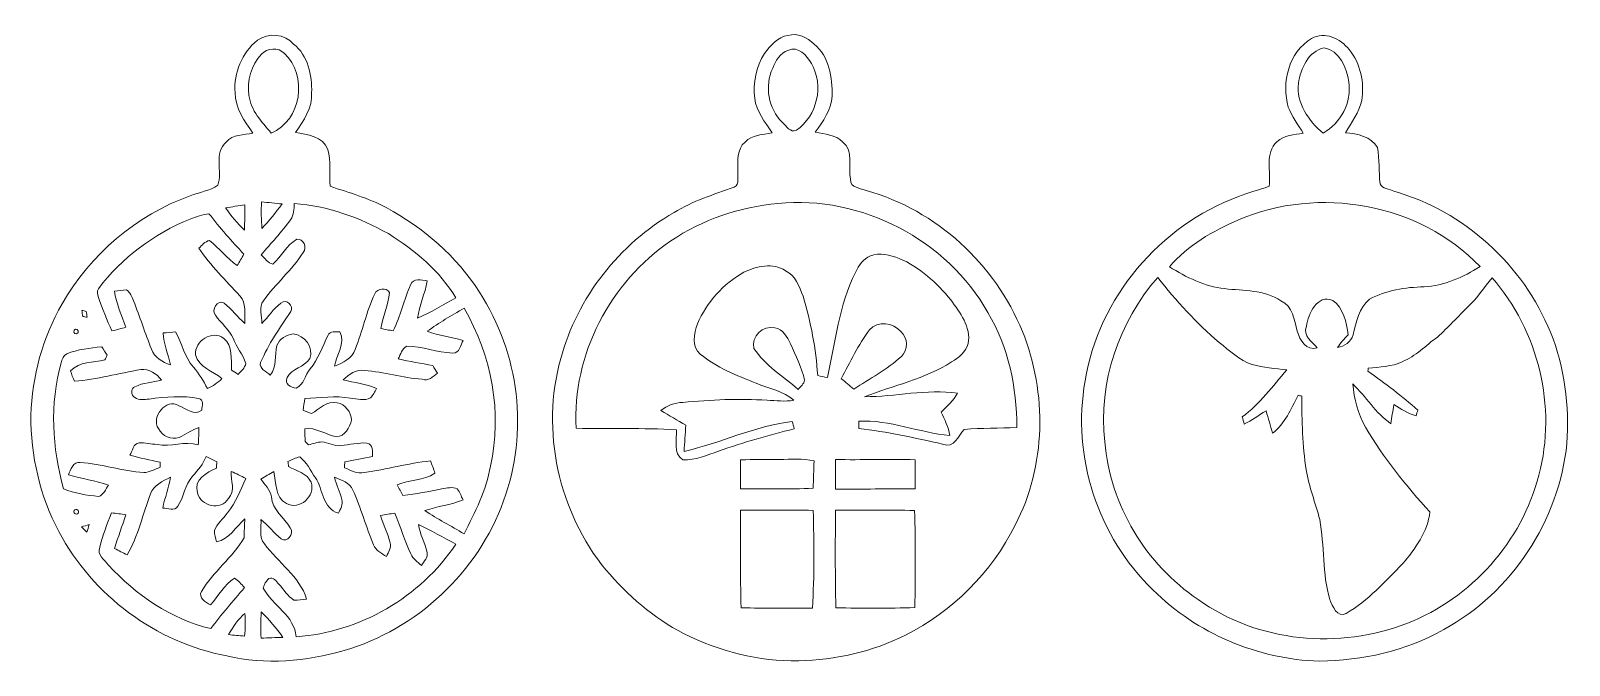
# Model space of a CAD drawing. Header units: centimetres. Extents: x -16.3 to 16.3, y -6.7 to 6.7.
import ezdxf

# ---------------------------------------------------------------- set-up
doc = ezdxf.new("R2010")
doc.units = ezdxf.units.CM
doc.header["$MEASUREMENT"] = 0
doc.layers.add('Layer 1', color=7, linetype='Continuous')

msp = doc.modelspace()

# ---------------------------------------------------------------- linework, layer by layer
at = {"layer": 'Layer 1', "color": 253, "lineweight": 9}
for points, knots in [([(-11.48955, 6.52576), (-11.26166, 6.69721), (-10.91382, 6.66017), (-10.72226, 6.44709), (-10.72226, 6.44709), (-10.41993, 6.20015), (-10.32715, 5.78669), (-10.34091, 5.41345), (-10.34091, 5.41345), (-10.31163, 5.09278), (-10.51906, 4.82042), (-10.68663, 4.5689), (-10.68663, 4.5689), (-10.43545, 4.53256), (-10.09784, 4.48352), (-9.99589, 4.21083), (-9.99589, 4.21083), (-9.93415, 3.95648), (-9.96414, 3.68801), (-9.94791, 3.42837), (-9.94791, 3.42837), (-9.54751, 3.29185), (-9.13476, 3.18037), (-8.76117, 2.97752), (-8.76117, 2.97752), (-7.97306, 2.54643), (-7.25833, 1.94847), (-6.78244, 1.17941), (-6.78244, 1.17941), (-5.9333, -0.10717), (-5.73116, -1.79662), (-6.27091, -3.24302), (-6.27091, -3.24302), (-6.80713, -4.76138), (-8.11206, -5.96929), (-9.65299, -6.42225), (-9.65299, -6.42225), (-10.45838, -6.6445), (-11.31845, -6.7327), (-12.13796, -6.53514), (-12.13796, -6.53514), (-13.64255, -6.25257), (-14.98981, -5.25174), (-15.70031, -3.89707), (-15.70031, -3.89707), (-16.11165, -3.1453), (-16.29544, -2.28276), (-16.29897, -1.42974), (-16.29897, -1.42974), (-16.2704, -0.60353), (-16.0485, 0.21633), (-15.6361, 0.93388), (-15.6361, 0.93388), (-15.03532, 1.98198), (-14.05954, 2.82089), (-12.91901, 3.22482), (-12.91901, 3.22482), (-12.72745, 3.30807), (-12.50238, 3.32677), (-12.33093, 3.4513), (-12.33093, 3.4513), (-12.22615, 3.74658), (-12.42547, 4.13322), (-12.15383, 4.36641), (-12.15383, 4.36641), (-12.01484, 4.5322), (-11.78095, 4.51704), (-11.58762, 4.55796), (-11.58762, 4.55796), (-11.76437, 4.81373), (-11.96757, 5.08818), (-11.96333, 5.41486), (-11.96333, 5.41486), (-12.00002, 5.83185), (-11.8194, 6.26611), (-11.48955, 6.52576), (-11.48955, 6.52576), (-11.48955, 6.52576), (-11.48955, 6.52576), (-11.48955, 6.52576)], [0, 0, 0, 0, 0.04761905, 0.04761905, 0.04761905, 0.04761905, 0.0952381, 0.0952381, 0.0952381, 0.0952381, 0.14285714, 0.14285714, 0.14285714, 0.14285714, 0.19047619, 0.19047619, 0.19047619, 0.19047619, 0.23809524, 0.23809524, 0.23809524, 0.23809524, 0.28571429, 0.28571429, 0.28571429, 0.28571429, 0.33333333, 0.33333333, 0.33333333, 0.33333333, 0.38095238, 0.38095238, 0.38095238, 0.38095238, 0.42857143, 0.42857143, 0.42857143, 0.42857143, 0.47619048, 0.47619048, 0.47619048, 0.47619048, 0.52380952, 0.52380952, 0.52380952, 0.52380952, 0.57142857, 0.57142857, 0.57142857, 0.57142857, 0.61904762, 0.61904762, 0.61904762, 0.61904762, 0.66666667, 0.66666667, 0.66666667, 0.66666667, 0.71428571, 0.71428571, 0.71428571, 0.71428571, 0.76190476, 0.76190476, 0.76190476, 0.76190476, 0.80952381, 0.80952381, 0.80952381, 0.80952381, 0.85714286, 0.85714286, 0.85714286, 0.85714286, 0.9047619, 0.9047619, 0.9047619, 0.9047619, 1, 1, 1, 1]), ([(-0.23876, 6.63089), (-0.03203, 6.6898), (0.17152, 6.5815), (0.32004, 6.44709), (0.32004, 6.44709), (0.63683, 6.18251), (0.70598, 5.7313), (0.69857, 5.34325), (0.69857, 5.34325), (0.6834, 5.04515), (0.50489, 4.80808), (0.34367, 4.57349), (0.34367, 4.57349), (0.54264, 4.5368), (0.77159, 4.52269), (0.92294, 4.36888), (0.92294, 4.36888), (1.16988, 4.18261), (1.03688, 3.83512), (1.0898, 3.57689), (1.0898, 3.57689), (1.0704, 3.3945), (1.31064, 3.38745), (1.42423, 3.33841), (1.42423, 3.33841), (2.91225, 2.92743), (4.15932, 1.77243), (4.73682, 0.34791), (4.73682, 0.34791), (5.26422, -0.96124), (5.23811, -2.50219), (4.58336, -3.7616), (4.58336, -3.7616), (4.08453, -4.75961), (3.25409, -5.59217), (2.25643, -6.09205), (2.25643, -6.09205), (1.55793, -6.45189), (0.773, -6.61558), (-0.00875, -6.63886), (-0.00875, -6.63886), (-0.85577, -6.66038), (-1.69468, -6.43531), (-2.44962, -6.05995), (-2.44962, -6.05995), (-3.08744, -5.73151), (-3.63248, -5.24997), (-4.09956, -4.71058), (-4.09956, -4.71058), (-5.10357, -3.48185), (-5.48704, -1.7603), (-5.05771, -0.22782), (-5.05771, -0.22782), (-4.70246, 1.06758), (-3.81981, 2.20741), (-2.65176, 2.87133), (-2.65176, 2.87133), (-2.26053, 3.1211), (-1.8125, 3.25269), (-1.37929, 3.40861), (-1.37929, 3.40861), (-1.24594, 3.46294), (-1.32285, 3.65838), (-1.29851, 3.7561), (-1.29851, 3.7561), (-1.29286, 3.96106), (-1.33167, 4.22141), (-1.1447, 4.36358), (-1.1447, 4.36358), (-1.00182, 4.52868), (-0.77252, 4.52127), (-0.57496, 4.56079), (-0.57496, 4.56079), (-0.71783, 4.79362), (-0.91222, 5.01057), (-0.93973, 5.29386), (-0.93973, 5.29386), (-0.98453, 5.62194), (-0.91292, 5.96766), (-0.73371, 6.24706), (-0.73371, 6.24706), (-0.60671, 6.40899), (-0.45784, 6.59878), (-0.23876, 6.63089), (-0.23876, 6.63089), (-0.23876, 6.63089), (-0.23876, 6.63089), (-0.23876, 6.63089)], [0, 0, 0, 0, 0.04347826, 0.04347826, 0.04347826, 0.04347826, 0.08695652, 0.08695652, 0.08695652, 0.08695652, 0.13043478, 0.13043478, 0.13043478, 0.13043478, 0.17391304, 0.17391304, 0.17391304, 0.17391304, 0.2173913, 0.2173913, 0.2173913, 0.2173913, 0.26086957, 0.26086957, 0.26086957, 0.26086957, 0.30434783, 0.30434783, 0.30434783, 0.30434783, 0.34782609, 0.34782609, 0.34782609, 0.34782609, 0.39130435, 0.39130435, 0.39130435, 0.39130435, 0.43478261, 0.43478261, 0.43478261, 0.43478261, 0.47826087, 0.47826087, 0.47826087, 0.47826087, 0.52173913, 0.52173913, 0.52173913, 0.52173913, 0.56521739, 0.56521739, 0.56521739, 0.56521739, 0.60869565, 0.60869565, 0.60869565, 0.60869565, 0.65217391, 0.65217391, 0.65217391, 0.65217391, 0.69565217, 0.69565217, 0.69565217, 0.69565217, 0.73913043, 0.73913043, 0.73913043, 0.73913043, 0.7826087, 0.7826087, 0.7826087, 0.7826087, 0.82608696, 0.82608696, 0.82608696, 0.82608696, 0.86956522, 0.86956522, 0.86956522, 0.86956522, 0.91304348, 0.91304348, 0.91304348, 0.91304348, 1, 1, 1, 1]), ([(10.87197, 6.56245), (11.14432, 6.72825), (11.49039, 6.56068), (11.66749, 6.32856), (11.66749, 6.32856), (11.91408, 6.03152), (11.99028, 5.62512), (11.93772, 5.24941), (11.93772, 5.24941), (11.8781, 4.99682), (11.71582, 4.78515), (11.59058, 4.56255), (11.59058, 4.56255), (11.83541, 4.54809), (12.13739, 4.48318), (12.26756, 4.25069), (12.26756, 4.25069), (12.31695, 3.99987), (12.29014, 3.73811), (12.32436, 3.48411), (12.32436, 3.48411), (12.35999, 3.36381), (12.53356, 3.37933), (12.61822, 3.32395), (12.61822, 3.32395), (14.10412, 2.90308), (15.36001, 1.76079), (15.9368, 0.33098), (15.9368, 0.33098), (16.24478, -0.41338), (16.33615, -1.23041), (16.28605, -2.03052), (16.28605, -2.03052), (16.11743, -3.66352), (15.12153, -5.19282), (13.67268, -5.97387), (13.67268, -5.97387), (12.87646, -6.43636), (11.9483, -6.63039), (11.0339, -6.64733), (11.0339, -6.64733), (9.72439, -6.60323), (8.43675, -6.06136), (7.50647, -5.13461), (7.50647, -5.13461), (6.33878, -4.01313), (5.77927, -2.29334), (6.06714, -0.70019), (6.06714, -0.70019), (6.34795, 1.05947), (7.65217, 2.59617), (9.31799, 3.21035), (9.31799, 3.21035), (9.53001, 3.29678), (9.75402, 3.34829), (9.96851, 3.42802), (9.96851, 3.42802), (10.01896, 3.73141), (9.87185, 4.14028), (10.13573, 4.37276), (10.13573, 4.37276), (10.28425, 4.51845), (10.50297, 4.52092), (10.69558, 4.55338), (10.69558, 4.55338), (10.58587, 4.73647), (10.44864, 4.9058), (10.37738, 5.10899), (10.37738, 5.10899), (10.22851, 5.62829), (10.38267, 6.27634), (10.87197, 6.56245), (10.87197, 6.56245), (10.87197, 6.56245), (10.87197, 6.56245), (10.87197, 6.56245)], [0, 0, 0, 0, 0.05, 0.05, 0.05, 0.05, 0.1, 0.1, 0.1, 0.1, 0.15, 0.15, 0.15, 0.15, 0.2, 0.2, 0.2, 0.2, 0.25, 0.25, 0.25, 0.25, 0.3, 0.3, 0.3, 0.3, 0.35, 0.35, 0.35, 0.35, 0.4, 0.4, 0.4, 0.4, 0.45, 0.45, 0.45, 0.45, 0.5, 0.5, 0.5, 0.5, 0.55, 0.55, 0.55, 0.55, 0.6, 0.6, 0.6, 0.6, 0.65, 0.65, 0.65, 0.65, 0.7, 0.7, 0.7, 0.7, 0.75, 0.75, 0.75, 0.75, 0.8, 0.8, 0.8, 0.8, 0.85, 0.85, 0.85, 0.85, 0.9, 0.9, 0.9, 0.9, 1, 1, 1, 1]), ([(-11.407, 6.23048), (-11.62008, 5.99977), (-11.71498, 5.66675), (-11.66982, 5.35701), (-11.66982, 5.35701), (-11.63454, 5.03563), (-11.3936, 4.79538), (-11.19992, 4.55761), (-11.19992, 4.55761), (-10.5561, 4.8222), (-10.41675, 5.78881), (-10.91946, 6.24918), (-10.91946, 6.24918), (-11.04646, 6.379), (-11.28882, 6.36771), (-11.407, 6.23048), (-11.407, 6.23048), (-11.407, 6.23048), (-11.407, 6.23048), (-11.407, 6.23048)], [0, 0, 0, 0, 0.16666667, 0.16666667, 0.16666667, 0.16666667, 0.33333333, 0.33333333, 0.33333333, 0.33333333, 0.5, 0.5, 0.5, 0.5, 0.66666667, 0.66666667, 0.66666667, 0.66666667, 1, 1, 1, 1]), ([(-0.23629, 6.31162), (-0.40245, 6.25341), (-0.5037, 6.09114), (-0.55908, 5.93239), (-0.55908, 5.93239), (-0.74112, 5.55668), (-0.65081, 5.07725), (-0.35377, 4.78515), (-0.35377, 4.78515), (-0.27263, 4.71353), (-0.1862, 4.55444), (-0.05638, 4.61582), (-0.05638, 4.61582), (0.38495, 4.9305), (0.531, 5.5662), (0.26148, 6.03646), (0.26148, 6.03646), (0.15741, 6.20332), (-0.01122, 6.41287), (-0.23629, 6.31162), (-0.23629, 6.31162), (-0.23629, 6.31162), (-0.23629, 6.31162), (-0.23629, 6.31162)], [0, 0, 0, 0, 0.14285714, 0.14285714, 0.14285714, 0.14285714, 0.28571429, 0.28571429, 0.28571429, 0.28571429, 0.42857143, 0.42857143, 0.42857143, 0.42857143, 0.57142857, 0.57142857, 0.57142857, 0.57142857, 0.71428571, 0.71428571, 0.71428571, 0.71428571, 1, 1, 1, 1]), ([(10.59116, 5.61312), (10.54354, 5.18803), (10.80918, 4.81831), (11.11292, 4.55338), (11.11292, 4.55338), (11.49039, 4.77068), (11.72993, 5.20954), (11.65832, 5.64734), (11.65832, 5.64734), (11.62233, 5.94191), (11.46464, 6.31198), (11.13867, 6.36595), (11.13867, 6.36595), (10.79613, 6.29928), (10.64267, 5.92004), (10.59116, 5.61312), (10.59116, 5.61312), (10.59116, 5.61312), (10.59116, 5.61312), (10.59116, 5.61312)], [0, 0, 0, 0, 0.16666667, 0.16666667, 0.16666667, 0.16666667, 0.33333333, 0.33333333, 0.33333333, 0.33333333, 0.5, 0.5, 0.5, 0.5, 0.66666667, 0.66666667, 0.66666667, 0.66666667, 1, 1, 1, 1]), ([(9.31905, 2.714), (8.77436, 2.48222), (8.24519, 2.17425), (7.85431, 1.72198), (7.85431, 1.72198), (8.21238, 1.50044), (8.60008, 1.30147), (9.02483, 1.25738), (9.02483, 1.25738), (9.42664, 1.20975), (9.87114, 1.23586), (10.2218, 1.0002), (10.2218, 1.0002), (10.47333, 0.88978), (10.49768, 0.58569), (10.56717, 0.35709), (10.56717, 0.35709), (10.6155, 0.16235), (10.7612, -0.07083), (10.99227, 0.00113), (10.99227, 0.00113), (10.88573, 0.13801), (10.66983, 0.24667), (10.76543, 0.4608), (10.76543, 0.4608), (10.79754, 0.72256), (10.98945, 1.14449), (11.31894, 1.00761), (11.31894, 1.00761), (11.54825, 0.84145), (11.61845, 0.54476), (11.64456, 0.27877), (11.64456, 0.27877), (11.56695, 0.19199), (11.48792, 0.10591), (11.41984, 0.01136), (11.41984, 0.01136), (11.56871, 0.03077), (11.707, 0.12849), (11.74933, 0.27736), (11.74933, 0.27736), (11.8213, 0.54124), (11.87316, 0.85027), (12.09858, 1.03195), (12.09858, 1.03195), (12.44783, 1.2288), (12.86164, 1.28278), (13.2564, 1.2983), (13.2564, 1.2983), (13.68714, 1.31276), (14.08543, 1.50256), (14.4442, 1.72728), (14.4442, 1.72728), (13.15762, 3.07171), (11.0152, 3.45024), (9.31905, 2.714), (9.31905, 2.714), (9.31905, 2.714), (9.31905, 2.714), (9.31905, 2.714)], [0, 0, 0, 0, 0.0625, 0.0625, 0.0625, 0.0625, 0.125, 0.125, 0.125, 0.125, 0.1875, 0.1875, 0.1875, 0.1875, 0.25, 0.25, 0.25, 0.25, 0.3125, 0.3125, 0.3125, 0.3125, 0.375, 0.375, 0.375, 0.375, 0.4375, 0.4375, 0.4375, 0.4375, 0.5, 0.5, 0.5, 0.5, 0.5625, 0.5625, 0.5625, 0.5625, 0.625, 0.625, 0.625, 0.625, 0.6875, 0.6875, 0.6875, 0.6875, 0.75, 0.75, 0.75, 0.75, 0.8125, 0.8125, 0.8125, 0.8125, 0.875, 0.875, 0.875, 0.875, 1, 1, 1, 1]), ([(-12.16477, 2.96905), (-12.0547, 2.79372), (-11.91112, 2.64309), (-11.76648, 2.49563), (-11.76648, 2.49563), (-11.75907, 2.67484), (-11.75907, 2.85511), (-11.75625, 3.03432), (-11.75625, 3.03432), (-11.89313, 3.01668), (-12.0293, 2.99304), (-12.16477, 2.96905), (-12.16477, 2.96905), (-12.16477, 2.96905), (-12.16477, 2.96905), (-12.16477, 2.96905)], [0, 0, 0, 0, 0.2, 0.2, 0.2, 0.2, 0.4, 0.4, 0.4, 0.4, 0.6, 0.6, 0.6, 0.6, 1, 1, 1, 1]), ([(-10.70815, 3.06289), (-10.71591, 2.94612), (-10.71379, 2.81877), (-10.78717, 2.71964), (-10.78717, 2.71964), (-10.97732, 2.45788), (-11.20027, 2.22152), (-11.40982, 1.97528), (-11.40982, 1.97528), (-11.33574, 1.9012), (-11.27295, 1.8003), (-11.16394, 1.77525), (-11.16394, 1.77525), (-10.98614, 1.94353), (-10.86972, 2.17601), (-10.65629, 2.30548), (-10.65629, 2.30548), (-10.51694, 2.3203), (-10.43016, 2.13685), (-10.52153, 2.02467), (-10.52153, 2.02467), (-10.75824, 1.64966), (-11.10573, 1.36003), (-11.36396, 1.00055), (-11.36396, 1.00055), (-11.46909, 0.86368), (-11.39218, 0.67635), (-11.39536, 0.51725), (-11.39536, 0.51725), (-11.25742, 0.65659), (-11.15371, 0.83157), (-10.99355, 0.94728), (-10.99355, 0.94728), (-10.8676, 1.06511), (-10.72155, 0.87955), (-10.78153, 0.77019), (-10.78153, 0.77019), (-11.02353, 0.42729), (-11.25601, 0.07592), (-11.42429, -0.31002), (-11.42429, -0.31002), (-11.4638, -0.43984), (-11.29729, -0.50722), (-11.21827, -0.57883), (-11.21827, -0.57883), (-11.07751, -0.39751), (-11.12231, -0.15832), (-11.0768, 0.05193), (-11.0768, 0.05193), (-11.02741, 0.19269), (-10.87572, 0.283), (-10.73178, 0.2957), (-10.73178, 0.2957), (-10.4919, 0.27242), (-10.28552, 0.00889), (-10.38218, -0.22676), (-10.38218, -0.22676), (-10.49084, -0.41409), (-10.76353, -0.43419), (-10.86196, -0.62964), (-10.86196, -0.62964), (-10.92687, -0.75981), (-10.77976, -0.84836), (-10.66687, -0.85294), (-10.66687, -0.85294), (-10.50565, -0.77533), (-10.47849, -0.5746), (-10.37195, -0.44584), (-10.37195, -0.44584), (-10.19944, -0.23417), (-10.11337, 0.02759), (-9.99236, 0.26783), (-9.99236, 0.26783), (-9.95144, 0.36273), (-9.82762, 0.34192), (-9.7433, 0.34156), (-9.7433, 0.34156), (-9.61948, 0.09991), (-9.81633, -0.15021), (-9.85513, -0.38974), (-9.85513, -0.38974), (-9.67627, -0.32166), (-9.48824, -0.22182), (-9.41416, -0.03273), (-9.41416, -0.03273), (-9.26705, 0.35709), (-9.17639, 0.76737), (-9.00247, 1.14731), (-9.00247, 1.14731), (-8.94567, 1.26584), (-8.76187, 1.29089), (-8.68885, 1.17306), (-8.68885, 1.17306), (-8.71319, 0.91271), (-8.82678, 0.66824), (-8.87265, 0.41106), (-8.87265, 0.41106), (-8.7848, 0.39378), (-8.69696, 0.37649), (-8.60842, 0.36026), (-8.60842, 0.36026), (-8.45884, 0.6767), (-8.3844, 1.02278), (-8.24082, 1.34098), (-8.24082, 1.34098), (-8.18014, 1.48527), (-8.00905, 1.44858), (-7.8891, 1.41965), (-7.8891, 1.41965), (-7.93708, 1.15084), (-8.05561, 0.90107), (-8.09336, 0.62978), (-8.09336, 0.62978), (-7.81149, 0.75008), (-7.55467, 0.91941), (-7.28268, 1.05911), (-7.28268, 1.05911), (-7.61852, 1.63767), (-8.15368, 2.07194), (-8.71248, 2.42401), (-8.71248, 2.42401), (-9.32526, 2.76585), (-10.00365, 3.01633), (-10.70815, 3.06289), (-10.70815, 3.06289), (-10.70815, 3.06289), (-10.70815, 3.06289), (-10.70815, 3.06289)], [0, 0, 0, 0, 0.03030303, 0.03030303, 0.03030303, 0.03030303, 0.06060606, 0.06060606, 0.06060606, 0.06060606, 0.09090909, 0.09090909, 0.09090909, 0.09090909, 0.12121212, 0.12121212, 0.12121212, 0.12121212, 0.15151515, 0.15151515, 0.15151515, 0.15151515, 0.18181818, 0.18181818, 0.18181818, 0.18181818, 0.21212121, 0.21212121, 0.21212121, 0.21212121, 0.24242424, 0.24242424, 0.24242424, 0.24242424, 0.27272727, 0.27272727, 0.27272727, 0.27272727, 0.3030303, 0.3030303, 0.3030303, 0.3030303, 0.33333333, 0.33333333, 0.33333333, 0.33333333, 0.36363636, 0.36363636, 0.36363636, 0.36363636, 0.39393939, 0.39393939, 0.39393939, 0.39393939, 0.42424242, 0.42424242, 0.42424242, 0.42424242, 0.45454545, 0.45454545, 0.45454545, 0.45454545, 0.48484848, 0.48484848, 0.48484848, 0.48484848, 0.51515152, 0.51515152, 0.51515152, 0.51515152, 0.54545455, 0.54545455, 0.54545455, 0.54545455, 0.57575758, 0.57575758, 0.57575758, 0.57575758, 0.60606061, 0.60606061, 0.60606061, 0.60606061, 0.63636364, 0.63636364, 0.63636364, 0.63636364, 0.66666667, 0.66666667, 0.66666667, 0.66666667, 0.6969697, 0.6969697, 0.6969697, 0.6969697, 0.72727273, 0.72727273, 0.72727273, 0.72727273, 0.75757576, 0.75757576, 0.75757576, 0.75757576, 0.78787879, 0.78787879, 0.78787879, 0.78787879, 0.81818182, 0.81818182, 0.81818182, 0.81818182, 0.84848485, 0.84848485, 0.84848485, 0.84848485, 0.87878788, 0.87878788, 0.87878788, 0.87878788, 0.90909091, 0.90909091, 0.90909091, 0.90909091, 0.93939394, 0.93939394, 0.93939394, 0.93939394, 1, 1, 1, 1]), ([(-11.40206, 3.09676), (-11.41864, 2.90838), (-11.40771, 2.71929), (-11.39677, 2.53055), (-11.39677, 2.53055), (-11.24331, 2.69636), (-11.1015, 2.87275), (-10.96568, 3.05301), (-10.96568, 3.05301), (-11.11102, 3.06889), (-11.25672, 3.08335), (-11.40206, 3.09676), (-11.40206, 3.09676), (-11.40206, 3.09676), (-11.40206, 3.09676), (-11.40206, 3.09676)], [0, 0, 0, 0, 0.2, 0.2, 0.2, 0.2, 0.4, 0.4, 0.4, 0.4, 0.6, 0.6, 0.6, 0.6, 1, 1, 1, 1]), ([(-0.45008, 3.06466), (-1.25582, 2.98775), (-2.05169, 2.72987), (-2.71985, 2.26844), (-2.71985, 2.26844), (-4.00749, 1.40307), (-4.81888, -0.14774), (-4.72786, -1.70456), (-4.72786, -1.70456), (-4.01948, -1.72255), (-3.3104, -1.69327), (-2.60237, -1.73701), (-2.60237, -1.73701), (-2.58967, -1.94303), (-2.68387, -2.2429), (-2.4655, -2.37166), (-2.4655, -2.37166), (-2.20197, -2.39177), (-1.95608, -2.27147), (-1.71126, -2.19385), (-1.71126, -2.19385), (-1.18562, -2.00124), (-0.64552, -1.85484), (-0.104, -1.7162), (-0.104, -1.7162), (-0.11846, -1.66434), (-0.13258, -1.61283), (-0.14704, -1.56133), (-0.14704, -1.56133), (-0.9415, -1.65411), (-1.66822, -2.01853), (-2.4401, -2.19914), (-2.4401, -2.19914), (-2.43022, -2.01324), (-2.41505, -1.82768), (-2.40376, -1.64212), (-2.40376, -1.64212), (-2.57803, -1.53522), (-2.75795, -1.4375), (-2.93152, -1.32955), (-2.93152, -1.32955), (-2.80381, -1.2156), (-2.63624, -1.16444), (-2.46655, -1.15668), (-2.46655, -1.15668), (-1.87248, -1.10059), (-1.27381, -1.07166), (-0.67762, -1.11117), (-0.67762, -1.11117), (-0.48923, -1.11823), (-0.29768, -1.14434), (-0.11, -1.11082), (-0.11, -1.11082), (-0.33366, -0.90974), (-0.64622, -0.8667), (-0.91292, -0.74852), (-0.91292, -0.74852), (-1.32532, -0.58342), (-1.75112, -0.41656), (-2.0979, -0.13292), (-2.0979, -0.13292), (-2.29228, 0.02442), (-2.22808, 0.30558), (-2.15787, 0.50984), (-2.15787, 0.50984), (-1.95997, 0.9688), (-1.61072, 1.36215), (-1.17151, 1.60345), (-1.17151, 1.60345), (-0.90057, 1.7368), (-0.56014, 1.81582), (-0.28992, 1.63838), (-0.28992, 1.63838), (-0.07472, 1.54207), (0.00077, 1.29971), (0.08297, 1.09686), (0.08297, 1.09686), (0.24701, 0.55006), (0.3599, -0.01474), (0.39342, -0.58554), (0.39342, -0.58554), (0.46185, -0.60035), (0.52994, -0.61446), (0.59873, -0.62857), (0.59873, -0.62857), (0.76842, 0.12143), (0.84815, 0.9046), (1.19387, 1.60239), (1.19387, 1.60239), (1.2616, 1.74703), (1.36038, 1.88991), (1.51313, 1.95376), (1.51313, 1.95376), (1.70928, 2.03631), (1.92941, 1.95976), (2.12132, 1.89873), (2.12132, 1.89873), (2.55947, 1.71387), (2.91825, 1.38085), (3.21775, 1.01819), (3.21775, 1.01819), (3.40896, 0.74973), (3.65026, 0.44669), (3.58641, 0.0925), (3.58641, 0.0925), (3.5349, -0.08494), (3.39062, -0.20983), (3.23575, -0.29802), (3.23575, -0.29802), (2.6706, -0.65856), (2.00385, -0.80108), (1.38402, -1.03533), (1.38402, -1.03533), (2.04406, -1.03568), (2.69847, -0.86883), (3.36204, -0.96019), (3.36204, -0.96019), (3.27455, -1.11788), (3.13979, -1.23923), (3.01209, -1.36307), (3.01209, -1.36307), (3.08264, -1.52393), (3.17472, -1.67951), (3.19659, -1.85731), (3.19659, -1.85731), (2.54571, -1.80156), (1.92412, -1.52076), (1.26372, -1.55427), (1.26372, -1.55427), (1.26372, -1.60719), (1.26372, -1.66011), (1.26407, -1.71302), (1.26407, -1.71302), (1.86485, -1.77757), (2.45399, -1.90987), (3.04242, -2.04004), (3.04242, -2.04004), (3.29889, -2.13953), (3.37368, -1.87107), (3.49962, -1.7289), (3.49962, -1.7289), (3.87216, -1.69997), (4.24681, -1.70738), (4.6204, -1.68585), (4.6204, -1.68585), (4.61969, -0.84059), (4.43731, 0.01666), (4.00621, 0.74938), (4.00621, 0.74938), (3.13415, 2.29313), (1.31522, 3.24246), (-0.45008, 3.06466), (-0.45008, 3.06466), (-0.45008, 3.06466), (-0.45008, 3.06466), (-0.45008, 3.06466)], [0, 0, 0, 0, 0.025, 0.025, 0.025, 0.025, 0.05, 0.05, 0.05, 0.05, 0.075, 0.075, 0.075, 0.075, 0.1, 0.1, 0.1, 0.1, 0.125, 0.125, 0.125, 0.125, 0.15, 0.15, 0.15, 0.15, 0.175, 0.175, 0.175, 0.175, 0.2, 0.2, 0.2, 0.2, 0.225, 0.225, 0.225, 0.225, 0.25, 0.25, 0.25, 0.25, 0.275, 0.275, 0.275, 0.275, 0.3, 0.3, 0.3, 0.3, 0.325, 0.325, 0.325, 0.325, 0.35, 0.35, 0.35, 0.35, 0.375, 0.375, 0.375, 0.375, 0.4, 0.4, 0.4, 0.4, 0.425, 0.425, 0.425, 0.425, 0.45, 0.45, 0.45, 0.45, 0.475, 0.475, 0.475, 0.475, 0.5, 0.5, 0.5, 0.5, 0.525, 0.525, 0.525, 0.525, 0.55, 0.55, 0.55, 0.55, 0.575, 0.575, 0.575, 0.575, 0.6, 0.6, 0.6, 0.6, 0.625, 0.625, 0.625, 0.625, 0.65, 0.65, 0.65, 0.65, 0.675, 0.675, 0.675, 0.675, 0.7, 0.7, 0.7, 0.7, 0.725, 0.725, 0.725, 0.725, 0.75, 0.75, 0.75, 0.75, 0.775, 0.775, 0.775, 0.775, 0.8, 0.8, 0.8, 0.8, 0.825, 0.825, 0.825, 0.825, 0.85, 0.85, 0.85, 0.85, 0.875, 0.875, 0.875, 0.875, 0.9, 0.9, 0.9, 0.9, 0.925, 0.925, 0.925, 0.925, 0.95, 0.95, 0.95, 0.95, 1, 1, 1, 1]), ([(-12.92007, 2.7334), (-13.68242, 2.42295), (-14.36716, 1.9146), (-14.86352, 1.25596), (-14.86352, 1.25596), (-14.9062, 1.20234), (-14.8808, 1.13143), (-14.86458, 1.07252), (-14.86458, 1.07252), (-14.78097, 0.82981), (-14.68043, 0.5931), (-14.57706, 0.3585), (-14.57706, 0.3585), (-14.47828, 0.38496), (-14.37986, 0.41177), (-14.28179, 0.43928), (-14.28179, 0.43928), (-14.37175, 0.69223), (-14.48499, 0.93846), (-14.52626, 1.20622), (-14.52626, 1.20622), (-14.44054, 1.2154), (-14.35517, 1.22739), (-14.26838, 1.22951), (-14.26838, 1.22951), (-14.18654, 1.18047), (-14.15373, 1.08557), (-14.1188, 1.00196), (-14.1188, 1.00196), (-13.99004, 0.66012), (-13.87115, 0.31405), (-13.73886, -0.02674), (-13.73886, -0.02674), (-13.67642, -0.20489), (-13.5025, -0.3019), (-13.33387, -0.36082), (-13.33387, -0.36082), (-13.3815, -0.13292), (-13.48486, 0.08157), (-13.48768, 0.31828), (-13.48768, 0.31828), (-13.42277, 0.32357), (-13.2933, 0.33416), (-13.22875, 0.33945), (-13.22875, 0.33945), (-13.08834, 0.09709), (-13.0393, -0.19501), (-12.84986, -0.40774), (-12.84986, -0.40774), (-12.7278, -0.54356), (-12.63502, -0.70089), (-12.55106, -0.86176), (-12.55106, -0.86176), (-12.4357, -0.81237), (-12.33057, -0.74217), (-12.24379, -0.65115), (-12.24379, -0.65115), (-12.42512, -0.48782), (-12.74403, -0.4162), (-12.80118, -0.14844), (-12.80118, -0.14844), (-12.8354, 0.14507), (-12.44875, 0.39236), (-12.20393, 0.20222), (-12.20393, 0.20222), (-12.00249, 0.04311), (-12.05541, -0.24687), (-12.03847, -0.46947), (-12.03847, -0.46947), (-11.99332, -0.50016), (-11.94816, -0.53121), (-11.90301, -0.56261), (-11.90301, -0.56261), (-11.83739, -0.49276), (-11.75907, -0.42537), (-11.73508, -0.32871), (-11.73508, -0.32871), (-11.79717, -0.13962), (-11.93723, 0.01454), (-12.0039, 0.20292), (-12.0039, 0.20292), (-12.09492, 0.39166), (-12.26319, 0.52642), (-12.38173, 0.69575), (-12.38173, 0.69575), (-12.48615, 0.803), (-12.33128, 1.03442), (-12.19511, 0.95222), (-12.19511, 0.95222), (-12.03812, 0.81993), (-11.91641, 0.65025), (-11.7566, 0.52042), (-11.7566, 0.52042), (-11.77883, 0.71516), (-11.71074, 0.95363), (-11.86526, 1.10356), (-11.86526, 1.10356), (-12.16442, 1.43165), (-12.48086, 1.74597), (-12.73415, 2.11286), (-12.73415, 2.11286), (-12.66607, 2.17636), (-12.60433, 2.26032), (-12.50696, 2.27761), (-12.50696, 2.27761), (-12.29988, 2.11392), (-12.13655, 1.9012), (-11.92065, 1.74738), (-11.92065, 1.74738), (-11.87267, 1.82817), (-11.82434, 1.90825), (-11.77671, 1.98868), (-11.77671, 1.98868), (-12.036, 2.26456), (-12.28859, 2.54748), (-12.51896, 2.8477), (-12.51896, 2.8477), (-12.65619, 2.82265), (-12.7906, 2.78561), (-12.92007, 2.7334), (-12.92007, 2.7334), (-12.92007, 2.7334), (-12.92007, 2.7334), (-12.92007, 2.7334)], [0, 0, 0, 0, 0.03125, 0.03125, 0.03125, 0.03125, 0.0625, 0.0625, 0.0625, 0.0625, 0.09375, 0.09375, 0.09375, 0.09375, 0.125, 0.125, 0.125, 0.125, 0.15625, 0.15625, 0.15625, 0.15625, 0.1875, 0.1875, 0.1875, 0.1875, 0.21875, 0.21875, 0.21875, 0.21875, 0.25, 0.25, 0.25, 0.25, 0.28125, 0.28125, 0.28125, 0.28125, 0.3125, 0.3125, 0.3125, 0.3125, 0.34375, 0.34375, 0.34375, 0.34375, 0.375, 0.375, 0.375, 0.375, 0.40625, 0.40625, 0.40625, 0.40625, 0.4375, 0.4375, 0.4375, 0.4375, 0.46875, 0.46875, 0.46875, 0.46875, 0.5, 0.5, 0.5, 0.5, 0.53125, 0.53125, 0.53125, 0.53125, 0.5625, 0.5625, 0.5625, 0.5625, 0.59375, 0.59375, 0.59375, 0.59375, 0.625, 0.625, 0.625, 0.625, 0.65625, 0.65625, 0.65625, 0.65625, 0.6875, 0.6875, 0.6875, 0.6875, 0.71875, 0.71875, 0.71875, 0.71875, 0.75, 0.75, 0.75, 0.75, 0.78125, 0.78125, 0.78125, 0.78125, 0.8125, 0.8125, 0.8125, 0.8125, 0.84375, 0.84375, 0.84375, 0.84375, 0.875, 0.875, 0.875, 0.875, 0.90625, 0.90625, 0.90625, 0.90625, 0.9375, 0.9375, 0.9375, 0.9375, 1, 1, 1, 1]), ([(7.60666, 1.49585), (6.78116, 0.55041), (6.3349, -0.73864), (6.48765, -1.99313), (6.48765, -1.99313), (6.59102, -3.33157), (7.35584, -4.59169), (8.46462, -5.33852), (8.46462, -5.33852), (9.72968, -6.24798), (11.46429, -6.41273), (12.90327, -5.83841), (12.90327, -5.83841), (14.26146, -5.31241), (15.33214, -4.10944), (15.69092, -2.69727), (15.69092, -2.69727), (16.08074, -1.2544), (15.68139, 0.36132), (14.70279, 1.48562), (14.70279, 1.48562), (14.52675, 1.28842), (14.38917, 1.05911), (14.19408, 0.87849), (14.19408, 0.87849), (13.97536, 0.66295), (13.76687, 0.43611), (13.54003, 0.22903), (13.54003, 0.22903), (13.29238, 0.05264), (13.0786, -0.17667), (12.79214, -0.29344), (12.79214, -0.29344), (12.56848, -0.39997), (12.31378, -0.40315), (12.07318, -0.43243), (12.07318, -0.43243), (12.07107, -0.44831), (12.06648, -0.48041), (12.06436, -0.49628), (12.06436, -0.49628), (12.43337, -0.74959), (12.78615, -1.02721), (13.12658, -1.31791), (13.12658, -1.31791), (13.11635, -1.34931), (13.09624, -1.4121), (13.08636, -1.4435), (13.08636, -1.4435), (12.91562, -1.39164), (12.76957, -1.29003), (12.61681, -1.20396), (12.61681, -1.20396), (12.59353, -1.33873), (12.57166, -1.47137), (12.55437, -1.6079), (12.55437, -1.6079), (12.22593, -1.38741), (12.02944, -1.03074), (11.74333, -0.7651), (11.74333, -0.7651), (11.77262, -1.08295), (11.85058, -1.40364), (12.01638, -1.67951), (12.01638, -1.67951), (12.39209, -2.33568), (12.8754, -2.92199), (13.38128, -3.48115), (13.38128, -3.48115), (13.33436, -3.90518), (13.06943, -4.25937), (12.8052, -4.57652), (12.8052, -4.57652), (12.43231, -4.95682), (12.07036, -5.36251), (11.60575, -5.6345), (11.60575, -5.6345), (11.42054, -5.74139), (11.30695, -5.46905), (11.2565, -5.33852), (11.2565, -5.33852), (11.09387, -4.78783), (11.14785, -4.20115), (11.04378, -3.64131), (11.04378, -3.64131), (10.95347, -3.28959), (10.81482, -2.95022), (10.75908, -2.58968), (10.75908, -2.58968), (10.67618, -2.0725), (10.66031, -1.54686), (10.6663, -1.02404), (10.6663, -1.02404), (10.64549, -1.01945), (10.60422, -1.01063), (10.5834, -1.00605), (10.5834, -1.00605), (10.43912, -1.29391), (10.30365, -1.60966), (10.04153, -1.8111), (10.04153, -1.8111), (9.99779, -1.65235), (9.95546, -1.49324), (9.90466, -1.33696), (9.90466, -1.33696), (9.75014, -1.42939), (9.60409, -1.53628), (9.44322, -1.61742), (9.44322, -1.61742), (9.42876, -1.56592), (9.41465, -1.51406), (9.40124, -1.4629), (9.40124, -1.4629), (9.77201, -1.18808), (10.04647, -0.81272), (10.34457, -0.46594), (10.34457, -0.46594), (10.09798, -0.43807), (9.84857, -0.42149), (9.61009, -0.352), (9.61009, -0.352), (9.33774, -0.26451), (9.13384, -0.05108), (8.90771, 0.11191), (8.90771, 0.11191), (8.42793, 0.52783), (7.9986, 0.99773), (7.60666, 1.49585)], [0, 0, 0, 0, 0.03030303, 0.03030303, 0.03030303, 0.03030303, 0.06060606, 0.06060606, 0.06060606, 0.06060606, 0.09090909, 0.09090909, 0.09090909, 0.09090909, 0.12121212, 0.12121212, 0.12121212, 0.12121212, 0.15151515, 0.15151515, 0.15151515, 0.15151515, 0.18181818, 0.18181818, 0.18181818, 0.18181818, 0.21212121, 0.21212121, 0.21212121, 0.21212121, 0.24242424, 0.24242424, 0.24242424, 0.24242424, 0.27272727, 0.27272727, 0.27272727, 0.27272727, 0.3030303, 0.3030303, 0.3030303, 0.3030303, 0.33333333, 0.33333333, 0.33333333, 0.33333333, 0.36363636, 0.36363636, 0.36363636, 0.36363636, 0.39393939, 0.39393939, 0.39393939, 0.39393939, 0.42424242, 0.42424242, 0.42424242, 0.42424242, 0.45454545, 0.45454545, 0.45454545, 0.45454545, 0.48484848, 0.48484848, 0.48484848, 0.48484848, 0.51515152, 0.51515152, 0.51515152, 0.51515152, 0.54545455, 0.54545455, 0.54545455, 0.54545455, 0.57575758, 0.57575758, 0.57575758, 0.57575758, 0.60606061, 0.60606061, 0.60606061, 0.60606061, 0.63636364, 0.63636364, 0.63636364, 0.63636364, 0.66666667, 0.66666667, 0.66666667, 0.66666667, 0.6969697, 0.6969697, 0.6969697, 0.6969697, 0.72727273, 0.72727273, 0.72727273, 0.72727273, 0.75757576, 0.75757576, 0.75757576, 0.75757576, 0.78787879, 0.78787879, 0.78787879, 0.78787879, 0.81818182, 0.81818182, 0.81818182, 0.81818182, 0.84848485, 0.84848485, 0.84848485, 0.84848485, 0.87878788, 0.87878788, 0.87878788, 0.87878788, 0.90909091, 0.90909091, 0.90909091, 0.90909091, 0.93939394, 0.93939394, 0.93939394, 0.93939394, 1, 1, 1, 1]), ([(-15.21453, 0.79488), (-15.20853, 0.75326), (-15.20254, 0.71128), (-15.19619, 0.6693), (-15.19619, 0.6693), (-15.17326, 0.664), (-15.12669, 0.65413), (-15.10376, 0.64883), (-15.10376, 0.64883), (-15.10976, 0.69081), (-15.11575, 0.7328), (-15.1221, 0.77442), (-15.1221, 0.77442), (-15.14503, 0.77971), (-15.1916, 0.78959), (-15.21453, 0.79488), (-15.21453, 0.79488), (-15.21453, 0.79488), (-15.21453, 0.79488), (-15.21453, 0.79488)], [0, 0, 0, 0, 0.16666667, 0.16666667, 0.16666667, 0.16666667, 0.33333333, 0.33333333, 0.33333333, 0.33333333, 0.5, 0.5, 0.5, 0.5, 0.66666667, 0.66666667, 0.66666667, 0.66666667, 1, 1, 1, 1]), ([(-7.88769, 0.35144), (-7.64251, 0.25796), (-7.37863, 0.2322), (-7.12816, 0.15636), (-7.12816, 0.15636), (-7.17543, 0.0664), (-7.20648, -0.11528), (-7.34723, -0.11034), (-7.34723, -0.11034), (-7.67708, -0.09835), (-7.99352, 0.03218), (-8.32408, 0.03606), (-8.32408, 0.03606), (-8.42532, -0.01474), (-8.4539, -0.13716), (-8.50364, -0.22958), (-8.50364, -0.22958), (-8.2634, -0.29344), (-8.01716, -0.32766), (-7.77339, -0.37493), (-7.77339, -0.37493), (-7.74023, -0.42855), (-7.70707, -0.48182), (-7.67355, -0.53579), (-7.67355, -0.53579), (-7.76528, -0.61199), (-7.86264, -0.71571), (-7.99952, -0.66562), (-7.99952, -0.66562), (-8.40945, -0.63845), (-8.80562, -0.50757), (-9.21555, -0.48182), (-9.21555, -0.48182), (-9.39934, -0.44901), (-9.54822, -0.55802), (-9.67028, -0.6755), (-9.67028, -0.6755), (-9.43568, -0.73759), (-9.18979, -0.76404), (-8.96613, -0.86352), (-8.96613, -0.86352), (-9.00494, -0.93091), (-9.03598, -1.00534), (-9.09207, -1.06073), (-9.09207, -1.06073), (-9.2219, -1.13763), (-9.38065, -1.07413), (-9.51717, -1.06531), (-9.51717, -1.06531), (-9.8382, -1.00922), (-10.1624, -1.06355), (-10.48449, -1.07343), (-10.48449, -1.07343), (-10.49789, -1.15633), (-10.51059, -1.23994), (-10.52329, -1.32356), (-10.52329, -1.32356), (-10.46367, -1.34684), (-10.40405, -1.37012), (-10.34443, -1.39341), (-10.34443, -1.39341), (-10.17898, -1.29568), (-10.01212, -1.11259), (-9.8008, -1.1648), (-9.8008, -1.1648), (-9.62759, -1.19478), (-9.49988, -1.36272), (-9.49565, -1.53452), (-9.49565, -1.53452), (-9.53163, -1.68727), (-9.6357, -1.87812), (-9.81386, -1.88659), (-9.81386, -1.88659), (-10.04316, -1.84813), (-10.24707, -1.67598), (-10.48837, -1.71514), (-10.48837, -1.71514), (-10.4859, -1.78358), (-10.48025, -1.92046), (-10.47743, -1.9889), (-10.47743, -1.9889), (-10.45415, -2.01183), (-10.43051, -2.03475), (-10.40688, -2.05839), (-10.40688, -2.05839), (-10.3141, -2.03299), (-10.22202, -1.99876), (-10.12501, -1.99383), (-10.12501, -1.99383), (-9.98778, -2.00265), (-9.86325, -2.08697), (-9.72319, -2.07427), (-9.72319, -2.07427), (-9.53763, -2.05804), (-9.35383, -2.00371), (-9.16686, -2.01959), (-9.16686, -2.01959), (-9.03316, -2.04533), (-9.05256, -2.20268), (-9.04903, -2.30498), (-9.04903, -2.30498), (-9.24447, -2.34097), (-9.43956, -2.37766), (-9.63465, -2.41646), (-9.63465, -2.41646), (-9.63747, -2.44786), (-9.64347, -2.5103), (-9.64664, -2.5417), (-9.64664, -2.5417), (-9.50941, -2.59144), (-9.37712, -2.68457), (-9.2219, -2.64295), (-9.2219, -2.64295), (-8.75235, -2.58015), (-8.2948, -2.4461), (-7.82278, -2.39882), (-7.82278, -2.39882), (-7.78574, -2.48314), (-7.74552, -2.56745), (-7.73106, -2.65953), (-7.73106, -2.65953), (-7.96318, -2.82216), (-8.27045, -2.79252), (-8.52692, -2.90188), (-8.52692, -2.90188), (-8.48741, -2.9795), (-8.44578, -3.05675), (-8.4038, -3.13366), (-8.4038, -3.13366), (-8.12652, -3.10156), (-7.85241, -3.04582), (-7.5783, -2.99255), (-7.5783, -2.99255), (-7.47388, -2.97315), (-7.35394, -2.94175), (-7.25198, -2.99255), (-7.25198, -2.99255), (-7.18672, -3.05746), (-7.1772, -3.1446), (-7.1271, -3.22432), (-7.1271, -3.22432), (-7.3878, -3.33157), (-7.67108, -3.36155), (-7.93708, -3.45081), (-7.93708, -3.45081), (-7.6732, -3.63496), (-7.38181, -3.77466), (-7.10876, -3.9447), (-7.10876, -3.9447), (-6.87204, -3.48785), (-6.6378, -3.02112), (-6.54784, -2.50924), (-6.54784, -2.50924), (-6.29419, -1.37542), (-6.51821, -0.1555), (-7.1077, 0.84039), (-7.1077, 0.84039), (-7.37405, 0.68799), (-7.6411, 0.53453), (-7.88769, 0.35144), (-7.88769, 0.35144), (-7.88769, 0.35144), (-7.88769, 0.35144), (-7.88769, 0.35144)], [0, 0, 0, 0, 0.02380952, 0.02380952, 0.02380952, 0.02380952, 0.04761905, 0.04761905, 0.04761905, 0.04761905, 0.07142857, 0.07142857, 0.07142857, 0.07142857, 0.0952381, 0.0952381, 0.0952381, 0.0952381, 0.11904762, 0.11904762, 0.11904762, 0.11904762, 0.14285714, 0.14285714, 0.14285714, 0.14285714, 0.16666667, 0.16666667, 0.16666667, 0.16666667, 0.19047619, 0.19047619, 0.19047619, 0.19047619, 0.21428571, 0.21428571, 0.21428571, 0.21428571, 0.23809524, 0.23809524, 0.23809524, 0.23809524, 0.26190476, 0.26190476, 0.26190476, 0.26190476, 0.28571429, 0.28571429, 0.28571429, 0.28571429, 0.30952381, 0.30952381, 0.30952381, 0.30952381, 0.33333333, 0.33333333, 0.33333333, 0.33333333, 0.35714286, 0.35714286, 0.35714286, 0.35714286, 0.38095238, 0.38095238, 0.38095238, 0.38095238, 0.4047619, 0.4047619, 0.4047619, 0.4047619, 0.42857143, 0.42857143, 0.42857143, 0.42857143, 0.45238095, 0.45238095, 0.45238095, 0.45238095, 0.47619048, 0.47619048, 0.47619048, 0.47619048, 0.5, 0.5, 0.5, 0.5, 0.52380952, 0.52380952, 0.52380952, 0.52380952, 0.54761905, 0.54761905, 0.54761905, 0.54761905, 0.57142857, 0.57142857, 0.57142857, 0.57142857, 0.5952381, 0.5952381, 0.5952381, 0.5952381, 0.61904762, 0.61904762, 0.61904762, 0.61904762, 0.64285714, 0.64285714, 0.64285714, 0.64285714, 0.66666667, 0.66666667, 0.66666667, 0.66666667, 0.69047619, 0.69047619, 0.69047619, 0.69047619, 0.71428571, 0.71428571, 0.71428571, 0.71428571, 0.73809524, 0.73809524, 0.73809524, 0.73809524, 0.76190476, 0.76190476, 0.76190476, 0.76190476, 0.78571429, 0.78571429, 0.78571429, 0.78571429, 0.80952381, 0.80952381, 0.80952381, 0.80952381, 0.83333333, 0.83333333, 0.83333333, 0.83333333, 0.85714286, 0.85714286, 0.85714286, 0.85714286, 0.88095238, 0.88095238, 0.88095238, 0.88095238, 0.9047619, 0.9047619, 0.9047619, 0.9047619, 0.92857143, 0.92857143, 0.92857143, 0.92857143, 0.95238095, 0.95238095, 0.95238095, 0.95238095, 1, 1, 1, 1]), ([(-15.35, 0.3966), (-15.41244, 0.38319), (-15.38986, 0.27912), (-15.32636, 0.30064), (-15.32636, 0.30064), (-15.26427, 0.3144), (-15.28826, 0.41635), (-15.35, 0.3966), (-15.35, 0.3966), (-15.35, 0.3966), (-15.35, 0.3966), (-15.35, 0.3966)], [0, 0, 0, 0, 0.25, 0.25, 0.25, 0.25, 0.5, 0.5, 0.5, 0.5, 1, 1, 1, 1]), ([(-0.95913, -0.01051), (-0.72489, -0.37634), (-0.34283, -0.60282), (-0.01933, -0.8794), (-0.01933, -0.8794), (0.02759, -0.81766), (0.10378, -0.76475), (0.11719, -0.68572), (0.11719, -0.68572), (0.05157, -0.41656), (-0.06872, -0.16361), (-0.18479, 0.08686), (-0.18479, 0.08686), (-0.25182, 0.22903), (-0.34248, 0.40013), (-0.51463, 0.42447), (-0.51463, 0.42447), (-0.76334, 0.49044), (-1.02087, 0.23961), (-0.95913, -0.01051), (-0.95913, -0.01051), (-0.95913, -0.01051), (-0.95913, -0.01051), (-0.95913, -0.01051)], [0, 0, 0, 0, 0.14285714, 0.14285714, 0.14285714, 0.14285714, 0.28571429, 0.28571429, 0.28571429, 0.28571429, 0.42857143, 0.42857143, 0.42857143, 0.42857143, 0.57142857, 0.57142857, 0.57142857, 0.57142857, 0.71428571, 0.71428571, 0.71428571, 0.71428571, 1, 1, 1, 1]), ([(1.49338, 0.38637), (1.25419, 0.06393), (1.08345, -0.3012), (0.89471, -0.65397), (0.89471, -0.65397), (0.98291, -0.72629), (1.07075, -0.79897), (1.15788, -0.87305), (1.15788, -0.87305), (1.50255, -0.65609), (1.86344, -0.45677), (2.16895, -0.18407), (2.16895, -0.18407), (2.31641, -0.0479), (2.31182, 0.21598), (2.1566, 0.34615), (2.1566, 0.34615), (1.9982, 0.53947), (1.66518, 0.58075), (1.49338, 0.38637), (1.49338, 0.38637), (1.49338, 0.38637), (1.49338, 0.38637), (1.49338, 0.38637)], [0, 0, 0, 0, 0.14285714, 0.14285714, 0.14285714, 0.14285714, 0.28571429, 0.28571429, 0.28571429, 0.28571429, 0.42857143, 0.42857143, 0.42857143, 0.42857143, 0.57142857, 0.57142857, 0.57142857, 0.57142857, 0.71428571, 0.71428571, 0.71428571, 0.71428571, 1, 1, 1, 1]), ([(-15.53591, -0.12446), (-15.60788, -0.15973), (-15.63469, -0.24228), (-15.6548, -0.31425), (-15.6548, -0.31425), (-15.90033, -1.18773), (-15.84318, -2.12471), (-15.60541, -2.99361), (-15.60541, -2.99361), (-15.36517, -3.0758), (-15.11434, -3.13401), (-14.86105, -3.14953), (-14.86105, -3.14953), (-14.75133, -3.12378), (-14.71253, -2.99255), (-14.65291, -2.90929), (-14.65291, -2.90929), (-14.92949, -2.81686), (-15.21947, -2.77488), (-15.49958, -2.69551), (-15.49958, -2.69551), (-15.46007, -2.5865), (-15.40009, -2.40941), (-15.24875, -2.42881), (-15.24875, -2.42881), (-14.79614, -2.47008), (-14.35622, -2.60696), (-13.9029, -2.64577), (-13.9029, -2.64577), (-13.77837, -2.63695), (-13.66548, -2.57592), (-13.55118, -2.53076), (-13.55118, -2.53076), (-13.5526, -2.5043), (-13.55612, -2.45103), (-13.55753, -2.42422), (-13.55753, -2.42422), (-13.77097, -2.37942), (-13.9844, -2.33391), (-14.1943, -2.27535), (-14.1943, -2.27535), (-14.13927, -2.1995), (-14.13045, -2.02241), (-14.00203, -2.01571), (-14.00203, -2.01571), (-13.87292, -2.00653), (-13.74592, -2.0404), (-13.61786, -2.05028), (-13.61786, -2.05028), (-13.32682, -2.10566), (-13.03613, -1.97266), (-12.7472, -2.05451), (-12.7472, -2.05451), (-12.73556, -1.93245), (-12.73415, -1.80898), (-12.73168, -1.68657), (-12.73168, -1.68657), (-12.87844, -1.74195), (-13.00861, -1.83085), (-13.14902, -1.89857), (-13.14902, -1.89857), (-13.32364, -1.96208), (-13.50744, -1.86825), (-13.5907, -1.71267), (-13.5907, -1.71267), (-13.74945, -1.46608), (-13.43124, -1.05473), (-13.15713, -1.22689), (-13.15713, -1.22689), (-13.00685, -1.28157), (-12.83258, -1.44668), (-12.6703, -1.32285), (-12.6703, -1.32285), (-12.66571, -1.22724), (-12.62303, -1.102), (-12.73768, -1.07696), (-12.73768, -1.07696), (-13.08199, -1.00464), (-13.44182, -1.03815), (-13.7879, -1.08577), (-13.7879, -1.08577), (-13.8902, -1.09177), (-14.00627, -1.11999), (-14.09305, -1.05297), (-14.09305, -1.05297), (-14.17102, -1.00428), (-14.1883, -0.85964), (-14.08988, -0.82507), (-14.08988, -0.82507), (-13.9149, -0.73652), (-13.71029, -0.72876), (-13.52296, -0.68184), (-13.52296, -0.68184), (-13.63021, -0.55308), (-13.78508, -0.43102), (-13.96323, -0.4603), (-13.96323, -0.4603), (-14.43313, -0.53685), (-14.89386, -0.67056), (-15.36975, -0.70866), (-15.36975, -0.70866), (-15.40115, -0.63564), (-15.43749, -0.56331), (-15.45266, -0.48464), (-15.45266, -0.48464), (-15.27203, -0.28603), (-14.96829, -0.31637), (-14.72699, -0.25463), (-14.72699, -0.25463), (-14.71077, -0.22217), (-14.69454, -0.18972), (-14.67831, -0.15726), (-14.67831, -0.15726), (-14.71606, -0.09659), (-14.75416, -0.03626), (-14.79261, 0.02406), (-14.79261, 0.02406), (-15.04414, -0.00134), (-15.29849, -0.03238), (-15.53591, -0.12446), (-15.53591, -0.12446), (-15.53591, -0.12446), (-15.53591, -0.12446), (-15.53591, -0.12446)], [0, 0, 0, 0, 0.03125, 0.03125, 0.03125, 0.03125, 0.0625, 0.0625, 0.0625, 0.0625, 0.09375, 0.09375, 0.09375, 0.09375, 0.125, 0.125, 0.125, 0.125, 0.15625, 0.15625, 0.15625, 0.15625, 0.1875, 0.1875, 0.1875, 0.1875, 0.21875, 0.21875, 0.21875, 0.21875, 0.25, 0.25, 0.25, 0.25, 0.28125, 0.28125, 0.28125, 0.28125, 0.3125, 0.3125, 0.3125, 0.3125, 0.34375, 0.34375, 0.34375, 0.34375, 0.375, 0.375, 0.375, 0.375, 0.40625, 0.40625, 0.40625, 0.40625, 0.4375, 0.4375, 0.4375, 0.4375, 0.46875, 0.46875, 0.46875, 0.46875, 0.5, 0.5, 0.5, 0.5, 0.53125, 0.53125, 0.53125, 0.53125, 0.5625, 0.5625, 0.5625, 0.5625, 0.59375, 0.59375, 0.59375, 0.59375, 0.625, 0.625, 0.625, 0.625, 0.65625, 0.65625, 0.65625, 0.65625, 0.6875, 0.6875, 0.6875, 0.6875, 0.71875, 0.71875, 0.71875, 0.71875, 0.75, 0.75, 0.75, 0.75, 0.78125, 0.78125, 0.78125, 0.78125, 0.8125, 0.8125, 0.8125, 0.8125, 0.84375, 0.84375, 0.84375, 0.84375, 0.875, 0.875, 0.875, 0.875, 0.90625, 0.90625, 0.90625, 0.90625, 0.9375, 0.9375, 0.9375, 0.9375, 1, 1, 1, 1]), ([(-12.57787, -2.30287), (-12.64349, -2.46056), (-12.74756, -2.59567), (-12.86503, -2.71879), (-12.86503, -2.71879), (-13.03084, -2.89836), (-13.04742, -3.16082), (-13.17795, -3.3612), (-13.17795, -3.3612), (-13.24885, -3.47162), (-13.39138, -3.39577), (-13.49897, -3.39754), (-13.49897, -3.39754), (-13.45205, -3.17705), (-13.37162, -2.96503), (-13.33599, -2.74243), (-13.33599, -2.74243), (-13.4958, -2.83168), (-13.69547, -2.91), (-13.75827, -3.09662), (-13.75827, -3.09662), (-13.92654, -3.5263), (-14.01509, -3.9895), (-14.25462, -4.38919), (-14.25462, -4.38919), (-14.34529, -4.34792), (-14.43383, -4.30312), (-14.52027, -4.25479), (-14.52027, -4.25479), (-14.449, -4.01349), (-14.35869, -3.77818), (-14.28073, -3.539), (-14.28073, -3.539), (-14.38233, -3.5256), (-14.48569, -3.50725), (-14.58729, -3.50055), (-14.58729, -3.50055), (-14.68219, -3.73832), (-14.77391, -3.97856), (-14.83565, -4.22798), (-14.83565, -4.22798), (-14.90162, -4.39731), (-14.73228, -4.49291), (-14.65185, -4.60862), (-14.65185, -4.60862), (-14.06906, -5.23904), (-13.32329, -5.75303), (-12.48156, -5.95659), (-12.48156, -5.95659), (-12.25649, -5.65426), (-12.00355, -5.3745), (-11.76578, -5.08276), (-11.76578, -5.08276), (-11.83245, -5.0122), (-11.89842, -4.93988), (-11.97709, -4.88308), (-11.97709, -4.88308), (-12.18982, -5.0242), (-12.31717, -5.26585), (-12.48685, -5.45176), (-12.48685, -5.45176), (-12.58422, -5.39355), (-12.75532, -5.30465), (-12.67735, -5.16636), (-12.67735, -5.16636), (-12.42688, -4.75044), (-12.02189, -4.44775), (-11.77495, -4.02901), (-11.77495, -4.02901), (-11.77107, -3.92847), (-11.76295, -3.72703), (-11.75872, -3.62614), (-11.75872, -3.62614), (-11.95275, -3.799), (-12.08433, -4.059), (-12.36056, -4.11472), (-12.36056, -4.11472), (-12.37608, -4.03571), (-12.40783, -3.9581), (-12.40219, -3.87696), (-12.40219, -3.87696), (-12.34786, -3.72597), (-12.21522, -3.62366), (-12.12455, -3.49596), (-12.12455, -3.49596), (-11.94781, -3.28218), (-11.85609, -3.0183), (-11.73826, -2.77136), (-11.73826, -2.77136), (-11.8388, -2.71632), (-11.94181, -2.66588), (-12.04835, -2.6239), (-12.04835, -2.6239), (-12.05893, -2.80981), (-11.95134, -3.03665), (-12.10656, -3.19363), (-12.10656, -3.19363), (-12.26108, -3.46139), (-12.69923, -3.3605), (-12.76132, -3.07263), (-12.76132, -3.07263), (-12.85621, -2.79499), (-12.56482, -2.64259), (-12.35809, -2.55158), (-12.35809, -2.55158), (-12.35668, -2.50677), (-12.35527, -2.46232), (-12.35386, -2.41787), (-12.35386, -2.41787), (-12.42829, -2.37872), (-12.50273, -2.33991), (-12.57787, -2.30287), (-12.57787, -2.30287), (-12.57787, -2.30287), (-12.57787, -2.30287), (-12.57787, -2.30287)], [0, 0, 0, 0, 0.03333333, 0.03333333, 0.03333333, 0.03333333, 0.06666667, 0.06666667, 0.06666667, 0.06666667, 0.1, 0.1, 0.1, 0.1, 0.13333333, 0.13333333, 0.13333333, 0.13333333, 0.16666667, 0.16666667, 0.16666667, 0.16666667, 0.2, 0.2, 0.2, 0.2, 0.23333333, 0.23333333, 0.23333333, 0.23333333, 0.26666667, 0.26666667, 0.26666667, 0.26666667, 0.3, 0.3, 0.3, 0.3, 0.33333333, 0.33333333, 0.33333333, 0.33333333, 0.36666667, 0.36666667, 0.36666667, 0.36666667, 0.4, 0.4, 0.4, 0.4, 0.43333333, 0.43333333, 0.43333333, 0.43333333, 0.46666667, 0.46666667, 0.46666667, 0.46666667, 0.5, 0.5, 0.5, 0.5, 0.53333333, 0.53333333, 0.53333333, 0.53333333, 0.56666667, 0.56666667, 0.56666667, 0.56666667, 0.6, 0.6, 0.6, 0.6, 0.63333333, 0.63333333, 0.63333333, 0.63333333, 0.66666667, 0.66666667, 0.66666667, 0.66666667, 0.7, 0.7, 0.7, 0.7, 0.73333333, 0.73333333, 0.73333333, 0.73333333, 0.76666667, 0.76666667, 0.76666667, 0.76666667, 0.8, 0.8, 0.8, 0.8, 0.83333333, 0.83333333, 0.83333333, 0.83333333, 0.86666667, 0.86666667, 0.86666667, 0.86666667, 0.9, 0.9, 0.9, 0.9, 0.93333333, 0.93333333, 0.93333333, 0.93333333, 1, 1, 1, 1]), ([(-10.84362, -2.40694), (-10.84044, -2.43375), (-10.83444, -2.48772), (-10.83127, -2.51453), (-10.83127, -2.51453), (-10.66546, -2.61014), (-10.43475, -2.65776), (-10.35361, -2.85179), (-10.35361, -2.85179), (-10.25024, -3.14072), (-10.6002, -3.45786), (-10.87501, -3.30229), (-10.87501, -3.30229), (-11.12513, -3.17247), (-11.08562, -2.8592), (-11.14348, -2.62354), (-11.14348, -2.62354), (-11.23555, -2.67575), (-11.32727, -2.72867), (-11.419, -2.78229), (-11.419, -2.78229), (-11.33398, -2.90047), (-11.22179, -3.00807), (-11.19428, -3.1573), (-11.19428, -3.1573), (-11.17593, -3.4367), (-10.9304, -3.59968), (-10.79352, -3.81875), (-10.79352, -3.81875), (-10.70215, -3.94717), (-10.85949, -4.13766), (-10.9872, -4.05018), (-10.9872, -4.05018), (-11.1463, -3.93128), (-11.25883, -3.76055), (-11.41688, -3.63954), (-11.41688, -3.63954), (-11.39712, -3.80675), (-11.47438, -4.01843), (-11.34421, -4.15707), (-11.34421, -4.15707), (-11.05387, -4.55182), (-10.59561, -4.84498), (-10.44745, -5.33147), (-10.44745, -5.33147), (-10.53635, -5.34346), (-10.62701, -5.34875), (-10.71662, -5.35298), (-10.71662, -5.35298), (-10.84891, -5.26867), (-10.92969, -5.1265), (-11.03447, -5.01397), (-11.03447, -5.01397), (-11.08844, -4.95117), (-11.15194, -4.85098), (-11.24931, -4.89543), (-11.24931, -4.89543), (-11.30681, -4.94905), (-11.35267, -5.01926), (-11.36714, -5.09757), (-11.36714, -5.09757), (-11.17205, -5.46164), (-10.70392, -5.68177), (-10.66864, -6.12945), (-10.66864, -6.12945), (-9.32526, -6.03526), (-8.02774, -5.28984), (-7.28479, -4.16448), (-7.28479, -4.16448), (-7.54726, -4.02195), (-7.80655, -3.87343), (-8.07607, -3.74502), (-8.07607, -3.74502), (-8.04715, -3.95209), (-7.93708, -4.1352), (-7.89298, -4.33804), (-7.89298, -4.33804), (-7.8637, -4.4467), (-7.96001, -4.5296), (-8.01046, -4.61427), (-8.01046, -4.61427), (-8.09583, -4.54371), (-8.19249, -4.47633), (-8.23694, -4.37085), (-8.23694, -4.37085), (-8.36676, -4.09004), (-8.45531, -3.7923), (-8.57667, -3.5076), (-8.57667, -3.5076), (-8.67827, -3.5203), (-8.77775, -3.53935), (-8.87864, -3.55417), (-8.87864, -3.55417), (-8.82255, -3.75208), (-8.72589, -3.93658), (-8.67474, -4.13625), (-8.67474, -4.13625), (-8.64263, -4.24068), (-8.71284, -4.33556), (-8.7527, -4.42659), (-8.7527, -4.42659), (-8.85853, -4.36132), (-8.98024, -4.29853), (-9.02963, -4.17647), (-9.02963, -4.17647), (-9.18203, -3.79335), (-9.29951, -3.39683), (-9.46355, -3.01795), (-9.46355, -3.01795), (-9.52987, -2.8599), (-9.71296, -2.80487), (-9.85937, -2.74419), (-9.85937, -2.74419), (-9.81703, -2.90612), (-9.74365, -3.05781), (-9.69991, -3.21938), (-9.69991, -3.21938), (-9.66498, -3.3231), (-9.73554, -3.41835), (-9.77435, -3.50937), (-9.77435, -3.50937), (-10.10913, -3.40283), (-10.09714, -3.00595), (-10.25977, -2.75337), (-10.25977, -2.75337), (-10.36631, -2.60626), (-10.44004, -2.42281), (-10.59208, -2.31451), (-10.59208, -2.31451), (-10.68098, -2.32968), (-10.76177, -2.37131), (-10.84362, -2.40694), (-10.84362, -2.40694), (-10.84362, -2.40694), (-10.84362, -2.40694), (-10.84362, -2.40694)], [0, 0, 0, 0, 0.02857143, 0.02857143, 0.02857143, 0.02857143, 0.05714286, 0.05714286, 0.05714286, 0.05714286, 0.08571429, 0.08571429, 0.08571429, 0.08571429, 0.11428571, 0.11428571, 0.11428571, 0.11428571, 0.14285714, 0.14285714, 0.14285714, 0.14285714, 0.17142857, 0.17142857, 0.17142857, 0.17142857, 0.2, 0.2, 0.2, 0.2, 0.22857143, 0.22857143, 0.22857143, 0.22857143, 0.25714286, 0.25714286, 0.25714286, 0.25714286, 0.28571429, 0.28571429, 0.28571429, 0.28571429, 0.31428571, 0.31428571, 0.31428571, 0.31428571, 0.34285714, 0.34285714, 0.34285714, 0.34285714, 0.37142857, 0.37142857, 0.37142857, 0.37142857, 0.4, 0.4, 0.4, 0.4, 0.42857143, 0.42857143, 0.42857143, 0.42857143, 0.45714286, 0.45714286, 0.45714286, 0.45714286, 0.48571429, 0.48571429, 0.48571429, 0.48571429, 0.51428571, 0.51428571, 0.51428571, 0.51428571, 0.54285714, 0.54285714, 0.54285714, 0.54285714, 0.57142857, 0.57142857, 0.57142857, 0.57142857, 0.6, 0.6, 0.6, 0.6, 0.62857143, 0.62857143, 0.62857143, 0.62857143, 0.65714286, 0.65714286, 0.65714286, 0.65714286, 0.68571429, 0.68571429, 0.68571429, 0.68571429, 0.71428571, 0.71428571, 0.71428571, 0.71428571, 0.74285714, 0.74285714, 0.74285714, 0.74285714, 0.77142857, 0.77142857, 0.77142857, 0.77142857, 0.8, 0.8, 0.8, 0.8, 0.82857143, 0.82857143, 0.82857143, 0.82857143, 0.85714286, 0.85714286, 0.85714286, 0.85714286, 0.88571429, 0.88571429, 0.88571429, 0.88571429, 0.91428571, 0.91428571, 0.91428571, 0.91428571, 0.94285714, 0.94285714, 0.94285714, 0.94285714, 1, 1, 1, 1]), ([(-1.241, -2.37589), (-1.241, -2.58086), (-1.241, -2.78547), (-1.24065, -2.99078), (-1.24065, -2.99078), (-0.72842, -2.99325), (-0.21477, -2.9996), (0.29711, -2.97738), (0.29711, -2.97738), (0.30346, -2.78406), (0.30981, -2.59109), (0.3158, -2.39812), (0.3158, -2.39812), (0.0745, -2.34485), (-0.1742, -2.36143), (-0.41868, -2.36743), (-0.41868, -2.36743), (-0.69314, -2.3773), (-0.96725, -2.36319), (-1.241, -2.37589), (-1.241, -2.37589), (-1.241, -2.37589), (-1.241, -2.37589), (-1.241, -2.37589)], [0, 0, 0, 0, 0.14285714, 0.14285714, 0.14285714, 0.14285714, 0.28571429, 0.28571429, 0.28571429, 0.28571429, 0.42857143, 0.42857143, 0.42857143, 0.42857143, 0.57142857, 0.57142857, 0.57142857, 0.57142857, 0.71428571, 0.71428571, 0.71428571, 0.71428571, 1, 1, 1, 1]), ([(0.76877, -2.36602), (0.76912, -2.57521), (0.76983, -2.78441), (0.77089, -2.99467), (0.77089, -2.99467), (1.33427, -2.99784), (1.89837, -2.99078), (2.46175, -2.98726), (2.46175, -2.98726), (2.46105, -2.783), (2.46034, -2.57874), (2.46069, -2.37519), (2.46069, -2.37519), (1.89695, -2.34661), (1.33251, -2.38612), (0.76877, -2.36602), (0.76877, -2.36602), (0.76877, -2.36602), (0.76877, -2.36602), (0.76877, -2.36602)], [0, 0, 0, 0, 0.16666667, 0.16666667, 0.16666667, 0.16666667, 0.33333333, 0.33333333, 0.33333333, 0.33333333, 0.5, 0.5, 0.5, 0.5, 0.66666667, 0.66666667, 0.66666667, 0.66666667, 1, 1, 1, 1]), ([(-15.37716, -3.44728), (-15.41844, -3.49878), (-15.32918, -3.55699), (-15.29391, -3.50513), (-15.29391, -3.50513), (-15.25263, -3.45328), (-15.34188, -3.39472), (-15.37716, -3.44728), (-15.37716, -3.44728), (-15.37716, -3.44728), (-15.37716, -3.44728), (-15.37716, -3.44728)], [0, 0, 0, 0, 0.25, 0.25, 0.25, 0.25, 0.5, 0.5, 0.5, 0.5, 1, 1, 1, 1]), ([(-1.24171, -3.44058), (-1.241, -4.13166), (-1.24982, -4.8231), (-1.23077, -5.5142), (-1.23077, -5.5142), (-0.72736, -5.52585), (-0.22359, -5.52232), (0.28053, -5.52161), (0.28053, -5.52161), (0.3278, -4.83157), (0.31475, -4.13908), (0.29852, -3.44834), (0.29852, -3.44834), (-0.21513, -3.43599), (-0.72842, -3.44163), (-1.24171, -3.44058), (-1.24171, -3.44058), (-1.24171, -3.44058), (-1.24171, -3.44058), (-1.24171, -3.44058)], [0, 0, 0, 0, 0.16666667, 0.16666667, 0.16666667, 0.16666667, 0.33333333, 0.33333333, 0.33333333, 0.33333333, 0.5, 0.5, 0.5, 0.5, 0.66666667, 0.66666667, 0.66666667, 0.66666667, 1, 1, 1, 1]), ([(0.76912, -3.44058), (0.76948, -4.13132), (0.76101, -4.82241), (0.78006, -5.51315), (0.78006, -5.51315), (1.3378, -5.5269), (1.8959, -5.5269), (2.45399, -5.51103), (2.45399, -5.51103), (2.4674, -4.82382), (2.46845, -4.13625), (2.45046, -3.44904), (2.45046, -3.44904), (1.8899, -3.43599), (1.32933, -3.44128), (0.76912, -3.44058)], [0, 0, 0, 0, 0.2, 0.2, 0.2, 0.2, 0.4, 0.4, 0.4, 0.4, 0.6, 0.6, 0.6, 0.6, 1, 1, 1, 1]), ([(-15.22265, -3.79652), (-15.1856, -3.83498), (-15.1475, -3.87272), (-15.10905, -3.91012), (-15.10905, -3.91012), (-15.09247, -3.8558), (-15.07624, -3.80182), (-15.06002, -3.74749), (-15.06002, -3.74749), (-15.11434, -3.76337), (-15.16867, -3.7796), (-15.22265, -3.79652), (-15.22265, -3.79652), (-15.22265, -3.79652), (-15.22265, -3.79652), (-15.22265, -3.79652)], [0, 0, 0, 0, 0.2, 0.2, 0.2, 0.2, 0.4, 0.4, 0.4, 0.4, 0.6, 0.6, 0.6, 0.6, 1, 1, 1, 1]), ([(-12.10162, -6.08288), (-11.98873, -6.0977), (-11.87584, -6.10475), (-11.7619, -6.11604), (-11.7619, -6.11604), (-11.75237, -5.95447), (-11.73826, -5.7929), (-11.75696, -5.63203), (-11.75696, -5.63203), (-11.90054, -5.75727), (-12.00919, -5.91708), (-12.10162, -6.08288)], [0, 0, 0, 0, 0.25, 0.25, 0.25, 0.25, 0.5, 0.5, 0.5, 0.5, 1, 1, 1, 1]), ([(-11.40877, -5.59887), (-11.42288, -5.78514), (-11.41723, -5.97176), (-11.41406, -6.15908), (-11.41406, -6.15908), (-11.25989, -6.15273), (-11.10573, -6.14673), (-10.95157, -6.14074), (-10.95157, -6.14074), (-11.09303, -5.9513), (-11.23485, -5.75974), (-11.40877, -5.59887), (-11.40877, -5.59887), (-11.40877, -5.59887), (-11.40877, -5.59887), (-11.40877, -5.59887)], [0, 0, 0, 0, 0.2, 0.2, 0.2, 0.2, 0.4, 0.4, 0.4, 0.4, 0.6, 0.6, 0.6, 0.6, 1, 1, 1, 1])]:
    msp.add_open_spline(points, degree=3, knots=knots, dxfattribs=at)

doc.saveas('drawing.dxf')
